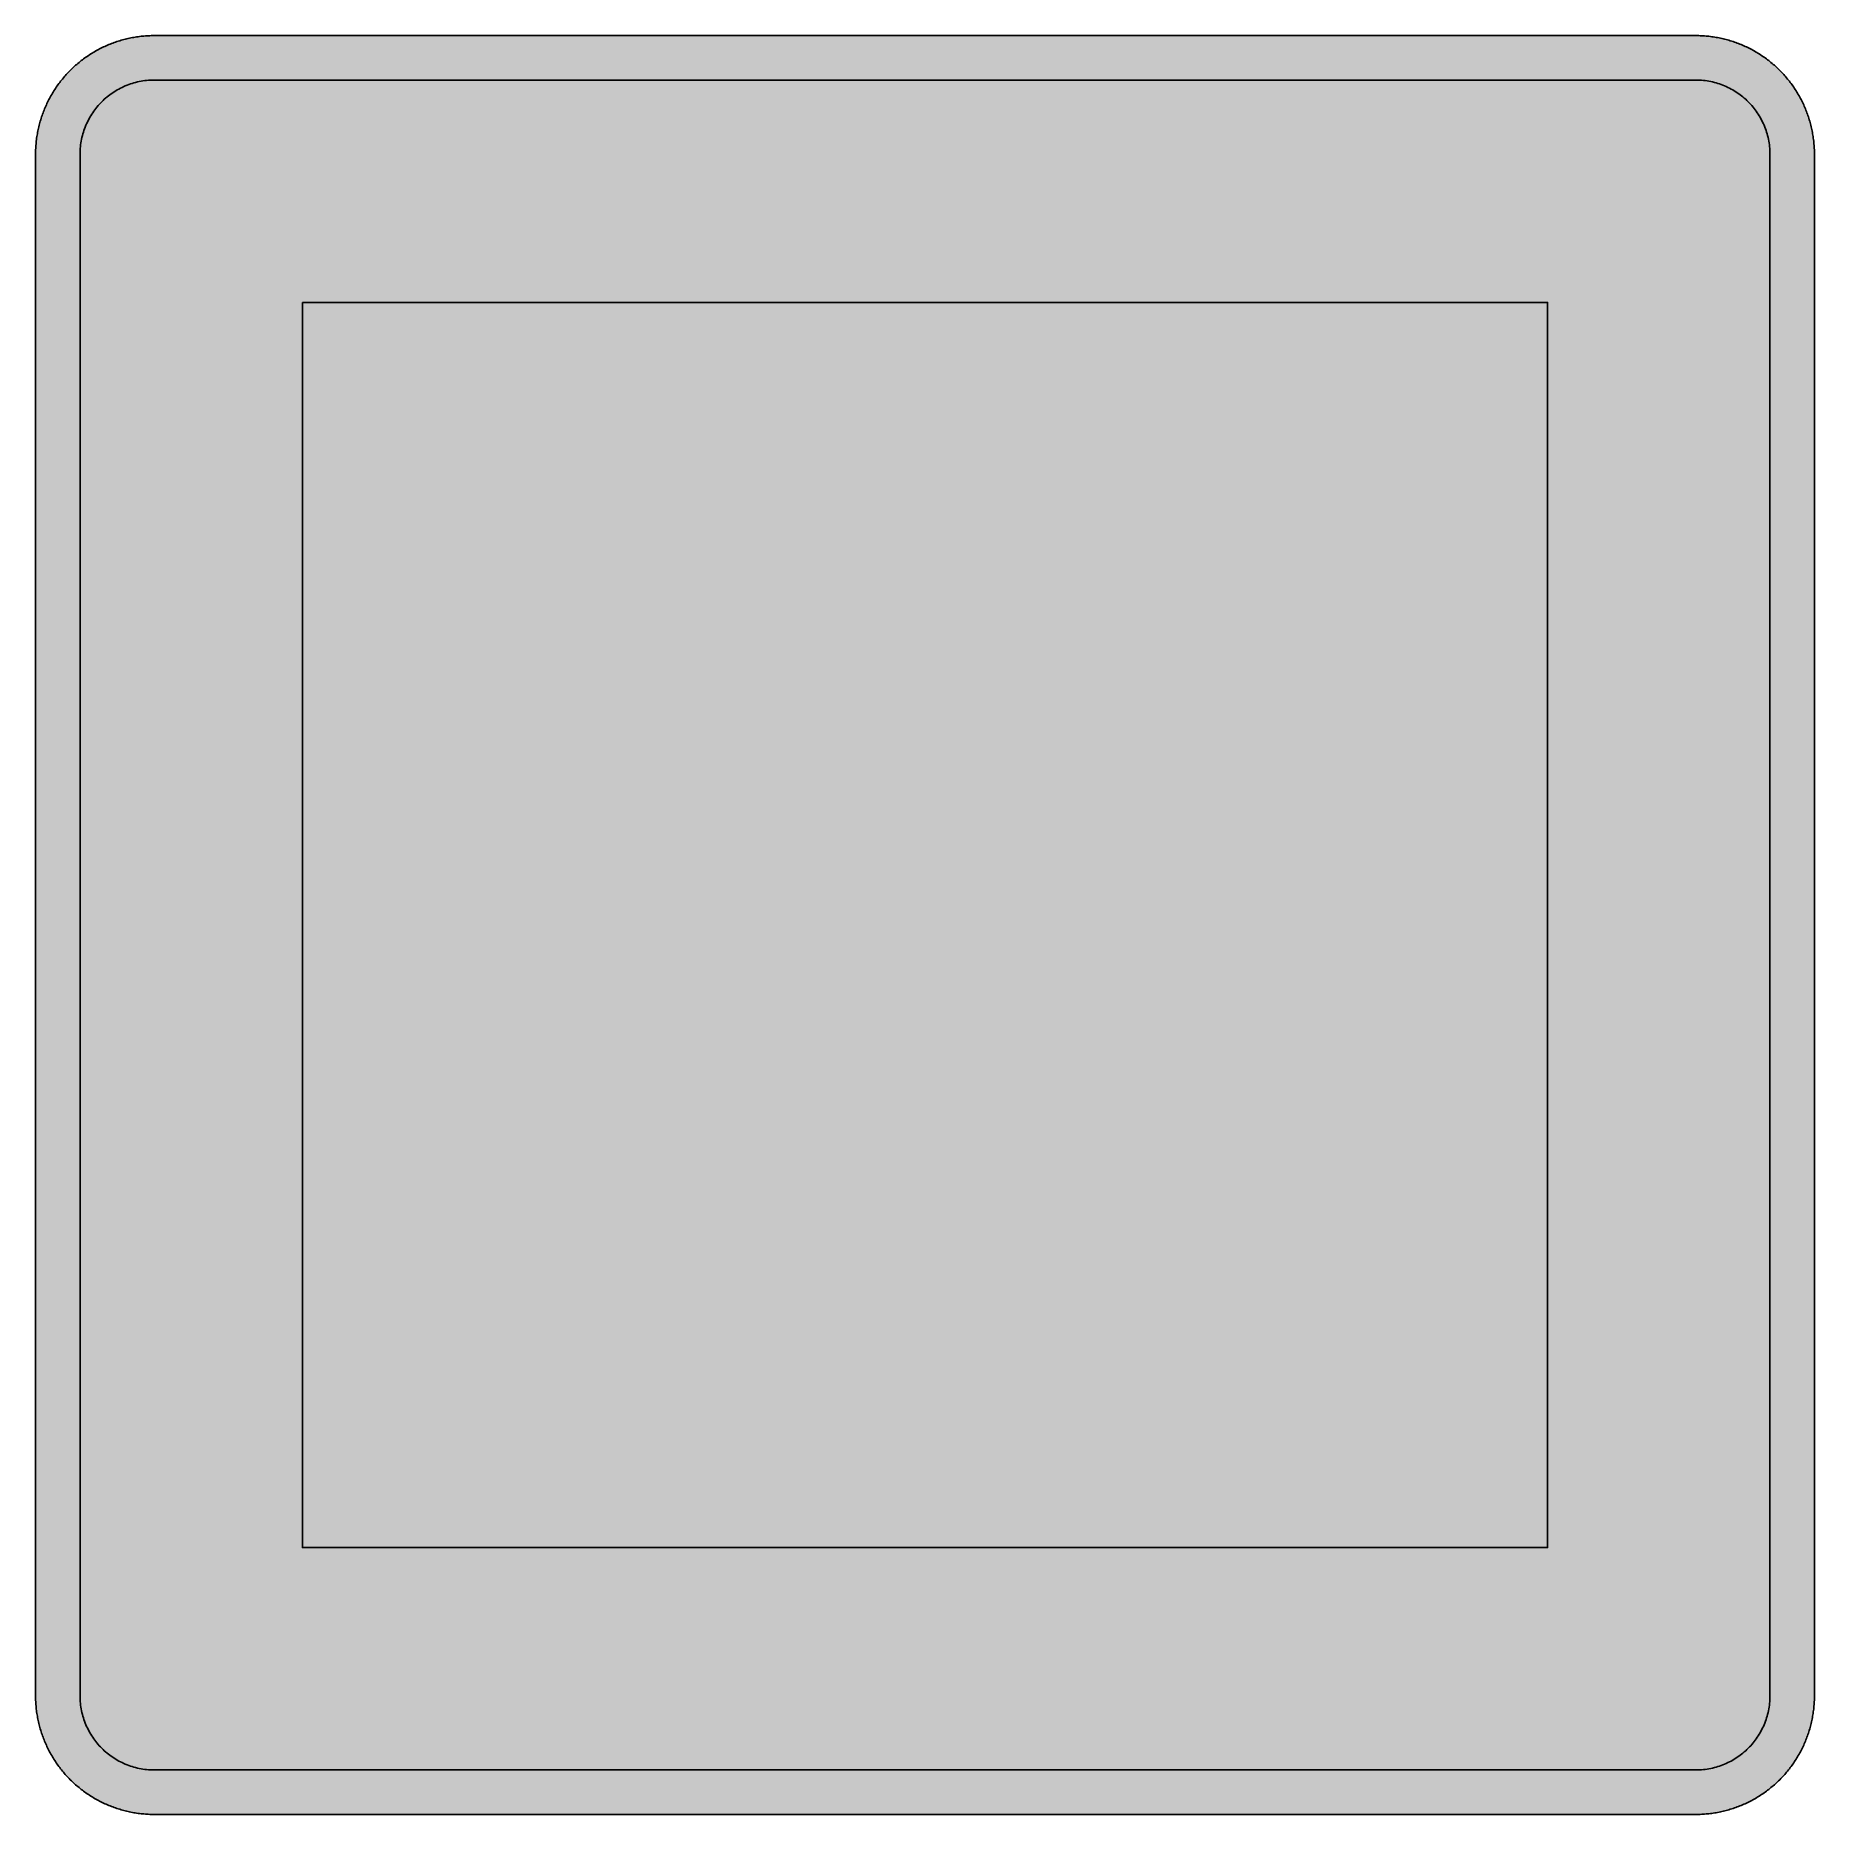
# Model space of a CAD drawing. Header units: millimetres. Extents: x 0 to 212, y 0 to 212.
import ezdxf

# ---------------------------------------------------------------- set-up
doc = ezdxf.new("R2010")
doc.units = ezdxf.units.MM

msp = doc.modelspace()

# ---------------------------------------------------------------- hatches: boundary and pattern name
for color, points in [(254, [(14.1633, 0.0536), (13.9878, 0.0533), (13.8125, 0.0559), (13.6373, 0.061), (13.462, 0.0686), (13.2893, 0.0787), (13.114, 0.0914), (12.9413, 0.1041), (12.7686, 0.1219), (12.5959, 0.1397), (12.4231, 0.16), (12.2504, 0.1829), (12.0777, 0.2057), (11.9075, 0.2337), (11.7373, 0.2616), (11.5672, 0.2921), (11.397, 0.3251), (11.2268, 0.3607), (11.0592, 0.3988), (10.8915, 0.4369), (10.7239, 0.4775), (10.5562, 0.5207), (10.3886, 0.5664), (10.2235, 0.6121), (10.0584, 0.6629), (9.8933, 0.7137), (9.7307, 0.7671), (9.5682, 0.8204), (9.4056, 0.8788), (9.2431, 0.9373), (9.083, 0.9982), (8.923, 1.0617), (8.763, 1.1252), (8.6055, 1.1938), (8.4455, 1.2624), (8.2906, 1.331), (8.1331, 1.4046), (7.9781, 1.4783), (7.8232, 1.5545), (7.6708, 1.6332), (7.5184, 1.7145), (7.366, 1.7958), (7.2161, 1.8796), (7.0663, 1.966), (6.919, 2.0523), (6.7716, 2.1438), (6.6243, 2.2352), (6.4795, 2.3266), (6.3348, 2.4232), (6.19, 2.5197), (6.0477, 2.6187), (5.908, 2.7178), (5.7683, 2.8194), (5.6286, 2.9235), (5.4915, 3.0302), (5.3543, 3.1369), (5.2197, 3.2461), (5.0851, 3.3579), (4.953, 3.4722), (4.8209, 3.5865), (4.6914, 3.7033), (4.5644, 3.8202), (4.4348, 3.9395), (4.3104, 4.0615), (4.1859, 4.1859), (4.0615, 4.3104), (3.9395, 4.4348), (3.8202, 4.5618), (3.7033, 4.6914), (3.5865, 4.8209), (3.4722, 4.953), (3.3579, 5.0851), (3.2487, 5.2197), (3.1369, 5.3543), (3.0302, 5.4915), (2.9235, 5.6286), (2.8194, 5.7683), (2.7178, 5.908), (2.6187, 6.0477), (2.5197, 6.19), (2.4232, 6.3348), (2.3266, 6.477), (2.2352, 6.6243), (2.1438, 6.7691), (2.0523, 6.9164), (1.966, 7.0663), (1.8796, 7.2161), (1.7958, 7.366), (1.7145, 7.5184), (1.6332, 7.6708), (1.5545, 7.8232), (1.4783, 7.9781), (1.4046, 8.1331), (1.331, 8.2906), (1.2598, 8.4455), (1.1913, 8.603), (1.1252, 8.763), (1.0592, 8.923), (0.9982, 9.083), (0.9373, 9.2431), (0.8763, 9.4056), (0.8204, 9.5682), (0.7645, 9.7307), (0.7112, 9.8933), (0.6604, 10.0584), (0.6121, 10.2235), (0.5639, 10.3911), (0.5207, 10.5562), (0.4775, 10.7239), (0.4343, 10.8915), (0.3962, 11.0592), (0.3607, 11.2268), (0.3251, 11.397), (0.2921, 11.5672), (0.2616, 11.7373), (0.2311, 11.9075), (0.2057, 12.0802), (0.1803, 12.2504), (0.1575, 12.4231), (0.1372, 12.5959), (0.1194, 12.7686), (0.1041, 12.9413), (0.0889, 13.1166), (0.0787, 13.2893), (0.0686, 13.4645), (0.061, 13.6373), (0.0559, 13.8125), (0.0508, 13.9878), (0.0508, 14.163), (0.0522, 197.6092), (0.0508, 197.7822), (0.0559, 197.9574), (0.061, 198.1327), (0.0686, 198.308), (0.0787, 198.4807), (0.0889, 198.6559), (0.1041, 198.8287), (0.1194, 199.0014), (0.1372, 199.1741), (0.1575, 199.3468), (0.1803, 199.5195), (0.2057, 199.6923), (0.2311, 199.8624), (0.2616, 200.0326), (0.2921, 200.2028), (0.3251, 200.373), (0.3607, 200.5432), (0.3962, 200.7108), (0.4343, 200.8784), (0.4775, 201.0461), (0.5207, 201.2137), (0.5639, 201.3814), (0.6121, 201.5465), (0.6604, 201.7116), (0.7112, 201.8767), (0.7645, 202.0392), (0.8204, 202.2018), (0.8763, 202.3643), (0.9373, 202.5269), (0.9982, 202.6869), (1.0592, 202.8469), (1.1252, 203.007), (1.1913, 203.1644), (1.2598, 203.3245), (1.331, 203.4794), (1.4046, 203.6369), (1.4783, 203.7918), (1.5545, 203.9468), (1.6332, 204.0992), (1.7145, 204.2516), (1.7958, 204.404), (1.8796, 204.5538), (1.966, 204.7037), (2.0523, 204.851), (2.1438, 204.9983), (2.2352, 205.1456), (2.3266, 205.2904), (2.4232, 205.4352), (2.5197, 205.58), (2.6187, 205.7222), (2.7178, 205.8619), (2.8194, 206.0016), (2.9235, 206.1413), (3.0302, 206.2785), (3.1369, 206.4156), (3.2487, 206.5503), (3.3579, 206.6849), (3.4722, 206.817), (3.5865, 206.949), (3.7033, 207.0786), (3.8202, 207.2056), (3.9395, 207.3351), (4.0615, 207.4596), (4.1859, 207.584), (4.3104, 207.7085), (4.4348, 207.8304), (4.5644, 207.9498), (4.6914, 208.0666), (4.8209, 208.1835), (4.953, 208.2978), (5.0851, 208.4121), (5.2197, 208.5213), (5.3543, 208.6331), (5.4915, 208.7397), (5.6286, 208.8464), (5.7683, 208.9506), (5.908, 209.0522), (6.0477, 209.1512), (6.19, 209.2503), (6.3348, 209.3468), (6.4795, 209.4433), (6.6243, 209.5348), (6.7716, 209.6262), (6.919, 209.7176), (7.0663, 209.804), (7.2161, 209.8904), (7.366, 209.9742), (7.5184, 210.0555), (7.6708, 210.1367), (7.8232, 210.2155), (7.9781, 210.2917), (8.1331, 210.3653), (8.2906, 210.439), (8.4455, 210.5101), (8.6055, 210.5787), (8.763, 210.6447), (8.923, 210.7108), (9.083, 210.7717), (9.2431, 210.8327), (9.4056, 210.8937), (9.5682, 210.9495), (9.7307, 211.0054), (9.8933, 211.0588), (10.0584, 211.1096), (10.2235, 211.1578), (10.3886, 211.2061), (10.5562, 211.2493), (10.7239, 211.2924), (10.8915, 211.3356), (11.0592, 211.3737), (11.2268, 211.4093), (11.397, 211.4448), (11.5672, 211.4779), (11.7373, 211.5083), (11.9075, 211.5388), (12.0777, 211.5642), (12.2504, 211.5896), (12.4231, 211.6125), (12.5959, 211.6328), (12.7686, 211.6506), (12.9413, 211.6658), (13.114, 211.6811), (13.2893, 211.6912), (13.462, 211.7014), (13.6373, 211.709), (13.8125, 211.7141), (13.9878, 211.7192), (14.163, 211.7192), (197.6078, 211.7203), (197.7822, 211.7192), (197.9574, 211.7141), (198.1327, 211.709), (198.3054, 211.7014), (198.4807, 211.6912), (198.6534, 211.6811), (198.8287, 211.6658), (199.0014, 211.6506), (199.1741, 211.6328), (199.3468, 211.6125), (199.5195, 211.5896), (199.6897, 211.5642), (199.8624, 211.5388), (200.0326, 211.5083), (200.2028, 211.4779), (200.373, 211.4448), (200.5432, 211.4093), (200.7108, 211.3737), (200.8784, 211.3356), (201.0461, 211.2924), (201.2137, 211.2493), (201.3788, 211.2061), (201.5465, 211.1578), (201.7116, 211.1096), (201.8767, 211.0588), (202.0392, 211.0054), (202.2018, 210.9495), (202.3643, 210.8937), (202.5269, 210.8327), (202.6869, 210.7717), (202.8469, 210.7108), (203.007, 210.6447), (203.167, 210.5787), (203.3245, 210.5101), (203.4794, 210.439), (203.6369, 210.3653), (203.7918, 210.2917), (203.9468, 210.2155), (204.0992, 210.1367), (204.2516, 210.0555), (204.404, 209.9742), (204.5538, 209.8904), (204.7037, 209.804), (204.8535, 209.7176), (205.0009, 209.6262), (205.1456, 209.5348), (205.293, 209.4433), (205.4352, 209.3468), (205.58, 209.2503), (205.7222, 209.1512), (205.8619, 209.0522), (206.0016, 208.9506), (206.1413, 208.8464), (206.2785, 208.7397), (206.4156, 208.6331), (206.5503, 208.5213), (206.6849, 208.4121), (206.817, 208.2978), (206.949, 208.1835), (207.0786, 208.0666), (207.2081, 207.9498), (207.3351, 207.8304), (207.4596, 207.7085), (207.584, 207.584), (207.7085, 207.4596), (207.8304, 207.3351), (207.9498, 207.2056), (208.0666, 207.0786), (208.1835, 206.949), (208.2978, 206.817), (208.4121, 206.6849), (208.5238, 206.5503), (208.6331, 206.4156), (208.7397, 206.2785), (208.8464, 206.1413), (208.9506, 206.0016), (209.0522, 205.8619), (209.1512, 205.7222), (209.2503, 205.58), (209.3468, 205.4352), (209.4433, 205.2904), (209.5348, 205.1456), (209.6262, 204.9983), (209.7176, 204.851), (209.804, 204.7037), (209.8904, 204.5538), (209.9742, 204.404), (210.0555, 204.2516), (210.1367, 204.0992), (210.2155, 203.9468), (210.2917, 203.7918), (210.3653, 203.6369), (210.439, 203.4794), (210.5076, 203.3245), (210.5762, 203.1644), (210.6447, 203.007), (210.7082, 202.8469), (210.7717, 202.6869), (210.8327, 202.5269), (210.8911, 202.3643), (210.9495, 202.2018), (211.0029, 202.0392), (211.0562, 201.8767), (211.107, 201.7116), (211.1578, 201.5465), (211.2035, 201.3814), (211.2493, 201.2137), (211.2924, 201.0461), (211.3331, 200.8784), (211.3712, 200.7108), (211.4093, 200.5432), (211.4448, 200.373), (211.4779, 200.2028), (211.5083, 200.0326), (211.5363, 199.8624), (211.5642, 199.6923), (211.5871, 199.5195), (211.6099, 199.3468), (211.6303, 199.1741), (211.648, 199.0014), (211.6658, 198.8287), (211.6785, 198.6559), (211.6912, 198.4807), (211.7014, 198.308), (211.709, 198.1327), (211.7141, 197.9574), (211.7166, 197.7822), (211.7166, 197.6069), (211.7189, 14.1647), (211.7166, 13.9878), (211.7141, 13.8125), (211.709, 13.6373), (211.7014, 13.4645), (211.6912, 13.2893), (211.6785, 13.1166), (211.6658, 12.9413), (211.648, 12.7686), (211.6303, 12.5959), (211.6099, 12.4231), (211.5871, 12.2504), (211.5642, 12.0802), (211.5363, 11.9075), (211.5083, 11.7373), (211.4779, 11.5672), (211.4448, 11.397), (211.4093, 11.2268), (211.3712, 11.0592), (211.3331, 10.8915), (211.2924, 10.7239), (211.2493, 10.5562), (211.2035, 10.3911), (211.1578, 10.2235), (211.107, 10.0584), (211.0562, 9.8933), (211.0029, 9.7307), (210.9495, 9.5682), (210.8911, 9.4056), (210.8327, 9.2431), (210.7717, 9.083), (210.7082, 8.923), (210.6447, 8.763), (210.5762, 8.603), (210.5076, 8.4455), (210.439, 8.2906), (210.3653, 8.1331), (210.2917, 7.9781), (210.2155, 7.8232), (210.1367, 7.6708), (210.0555, 7.5184), (209.9742, 7.366), (209.8904, 7.2161), (209.804, 7.0663), (209.7176, 6.9164), (209.6262, 6.7691), (209.5348, 6.6243), (209.4433, 6.477), (209.3468, 6.3348), (209.2503, 6.19), (209.1512, 6.0477), (209.0522, 5.908), (208.9506, 5.7683), (208.8464, 5.6286), (208.7397, 5.4915), (208.6331, 5.3543), (208.5238, 5.2197), (208.4121, 5.0851), (208.2978, 4.953), (208.1835, 4.8209), (208.0666, 4.6914), (207.9498, 4.5618), (207.8304, 4.4348), (207.7085, 4.3104), (207.584, 4.1859), (207.4596, 4.0615), (207.3351, 3.9395), (207.2081, 3.8202), (207.0786, 3.7033), (206.949, 3.5865), (206.817, 3.4722), (206.6849, 3.3579), (206.5503, 3.2461), (206.4156, 3.1369), (206.2785, 3.0302), (206.1413, 2.9235), (206.0016, 2.8194), (205.8619, 2.7178), (205.7222, 2.6187), (205.58, 2.5197), (205.4352, 2.4232), (205.293, 2.3266), (205.1456, 2.2352), (205.0009, 2.1438), (204.8535, 2.0523), (204.7037, 1.966), (204.5538, 1.8796), (204.404, 1.7958), (204.2516, 1.7145), (204.0992, 1.6332), (203.9468, 1.5545), (203.7918, 1.4783), (203.6369, 1.4046), (203.4794, 1.331), (203.3245, 1.2624), (203.167, 1.1938), (203.007, 1.1252), (202.8469, 1.0617), (202.6869, 0.9982), (202.5269, 0.9373), (202.3643, 0.8788), (202.2018, 0.8204), (202.0392, 0.7671), (201.8767, 0.7137), (201.7116, 0.6629), (201.5465, 0.6121), (201.3788, 0.5664), (201.2137, 0.5207), (201.0461, 0.4775), (200.8784, 0.4369), (200.7108, 0.3988), (200.5432, 0.3607), (200.373, 0.3251), (200.2028, 0.2921), (200.0326, 0.2616), (199.8624, 0.2337), (199.6897, 0.2057), (199.5195, 0.1829), (199.3468, 0.16), (199.1741, 0.1397), (199.0014, 0.1219), (198.8287, 0.1041), (198.6534, 0.0914), (198.4807, 0.0787), (198.3054, 0.0686), (198.1327, 0.061), (197.9574, 0.0559), (197.7822, 0.0533), (197.6069, 0.0533)]), (144, [(14.1633, 5.3453), (13.9344, 5.3467), (13.7084, 5.3543), (13.4849, 5.3696), (13.2613, 5.3899), (13.0378, 5.4153), (12.8194, 5.4458), (12.6009, 5.4813), (12.385, 5.522), (12.1717, 5.5702), (11.9583, 5.621), (11.7475, 5.6794), (11.5392, 5.7404), (11.3335, 5.8064), (11.1303, 5.8801), (10.9296, 5.9563), (10.729, 6.0376), (10.5334, 6.1239), (10.3378, 6.2128), (10.1473, 6.3094), (9.9593, 6.4084), (9.7714, 6.5126), (9.5885, 6.6218), (9.4082, 6.7335), (9.2304, 6.8504), (9.0576, 6.9698), (8.8849, 7.0968), (8.7173, 7.2238), (8.5522, 7.3584), (8.3896, 7.4955), (8.2321, 7.6352), (8.0772, 7.78), (7.9273, 7.9273), (7.7775, 8.0772), (7.6352, 8.2321), (7.493, 8.3922), (7.3558, 8.5522), (7.2238, 8.7173), (7.0942, 8.8875), (6.9698, 9.0576), (6.8504, 9.2329), (6.7335, 9.4107), (6.6192, 9.591), (6.5126, 9.7739), (6.4084, 9.9593), (6.3068, 10.1473), (6.2128, 10.3403), (6.1214, 10.5334), (6.035, 10.7315), (5.9538, 10.9296), (5.8776, 11.1303), (5.8064, 11.3335), (5.7404, 11.5418), (5.6769, 11.75), (5.621, 11.9583), (5.5677, 12.1717), (5.522, 12.385), (5.4813, 12.6009), (5.4432, 12.8194), (5.4127, 13.0404), (5.3873, 13.2613), (5.3696, 13.4849), (5.3543, 13.7084), (5.3467, 13.937), (5.3416, 14.163), (5.3439, 197.6092), (5.3467, 197.8355), (5.3543, 198.0616), (5.3696, 198.2851), (5.3873, 198.5086), (5.4127, 198.7321), (5.4432, 198.9506), (5.4813, 199.169), (5.522, 199.3849), (5.5677, 199.5983), (5.621, 199.8116), (5.6769, 200.0225), (5.7404, 200.2307), (5.8064, 200.4365), (5.8776, 200.6397), (5.9538, 200.8403), (6.035, 201.041), (6.1214, 201.2366), (6.2128, 201.4322), (6.3068, 201.6227), (6.4084, 201.8106), (6.5126, 201.9986), (6.6192, 202.1815), (6.7335, 202.3618), (6.8504, 202.5396), (6.9698, 202.7123), (7.0942, 202.885), (7.2238, 203.0527), (7.3558, 203.2178), (7.493, 203.3803), (7.6352, 203.5378), (7.7775, 203.6928), (7.9273, 203.8426), (8.0772, 203.9925), (8.2321, 204.1347), (8.3896, 204.277), (8.5522, 204.4141), (8.7173, 204.5462), (8.8849, 204.6757), (9.0576, 204.8002), (9.2304, 204.9196), (9.4082, 205.0364), (9.5885, 205.1507), (9.7714, 205.2574), (9.9593, 205.3615), (10.1473, 205.4631), (10.3378, 205.5571), (10.5334, 205.6486), (10.729, 205.7349), (10.9296, 205.8162), (11.1303, 205.8924), (11.3335, 205.9635), (11.5392, 206.0296), (11.7475, 206.0931), (11.9583, 206.1489), (12.1717, 206.2023), (12.385, 206.248), (12.6009, 206.2886), (12.8194, 206.3267), (13.0378, 206.3572), (13.2613, 206.3826), (13.4849, 206.4004), (13.7084, 206.4156), (13.9344, 206.4233), (14.163, 206.4283), (197.6078, 206.4286), (197.833, 206.4233), (198.0616, 206.4156), (198.2851, 206.4004), (198.5086, 206.3826), (198.7296, 206.3572), (198.9506, 206.3267), (199.169, 206.2886), (199.3849, 206.248), (199.5983, 206.2023), (199.8116, 206.1489), (200.0199, 206.0931), (200.2282, 206.0296), (200.4365, 205.9635), (200.6397, 205.8924), (200.8403, 205.8162), (201.0385, 205.7349), (201.2366, 205.6486), (201.4296, 205.5571), (201.6227, 205.4631), (201.8106, 205.3615), (201.996, 205.2574), (202.1789, 205.1507), (202.3593, 205.0364), (202.5371, 204.9196), (202.7123, 204.8002), (202.8825, 204.6757), (203.0527, 204.5462), (203.2178, 204.4141), (203.3778, 204.277), (203.5378, 204.1347), (203.6928, 203.9925), (203.8426, 203.8426), (203.9899, 203.6928), (204.1347, 203.5378), (204.2744, 203.3803), (204.4116, 203.2178), (204.5462, 203.0527), (204.6732, 202.885), (204.8002, 202.7123), (204.9196, 202.5396), (205.0364, 202.3618), (205.1482, 202.1815), (205.2574, 201.9986), (205.3615, 201.8106), (205.4606, 201.6227), (205.5571, 201.4322), (205.646, 201.2366), (205.7324, 201.041), (205.8137, 200.8403), (205.8899, 200.6397), (205.9635, 200.4365), (206.0296, 200.2307), (206.0905, 200.0225), (206.1489, 199.8116), (206.1997, 199.5983), (206.248, 199.3849), (206.2886, 199.169), (206.3242, 198.9506), (206.3547, 198.7321), (206.3801, 198.5086), (206.4004, 198.2851), (206.4156, 198.0616), (206.4233, 197.8355), (206.4258, 197.6069), (206.4272, 14.1647), (206.4233, 13.937), (206.4156, 13.7084), (206.4004, 13.4849), (206.3801, 13.2613), (206.3547, 13.0404), (206.3242, 12.8194), (206.2886, 12.6009), (206.248, 12.385), (206.1997, 12.1717), (206.1489, 11.9583), (206.0905, 11.75), (206.0296, 11.5418), (205.9635, 11.3335), (205.8899, 11.1303), (205.8137, 10.9296), (205.7324, 10.7315), (205.646, 10.5334), (205.5571, 10.3403), (205.4606, 10.1473), (205.3615, 9.9593), (205.2574, 9.7739), (205.1482, 9.591), (205.0364, 9.4107), (204.9196, 9.2329), (204.8002, 9.0576), (204.6732, 8.8875), (204.5462, 8.7173), (204.4116, 8.5522), (204.2744, 8.3922), (204.1347, 8.2321), (203.9899, 8.0772), (203.8426, 7.9273), (203.6928, 7.78), (203.5378, 7.6352), (203.3778, 7.4955), (203.2178, 7.3584), (203.0527, 7.2238), (202.8825, 7.0968), (202.7123, 6.9698), (202.5371, 6.8504), (202.3593, 6.7335), (202.1789, 6.6218), (201.996, 6.5126), (201.8106, 6.4084), (201.6227, 6.3094), (201.4296, 6.2128), (201.2366, 6.1239), (201.0385, 6.0376), (200.8403, 5.9563), (200.6397, 5.8801), (200.4365, 5.8064), (200.2282, 5.7404), (200.0199, 5.6794), (199.8116, 5.621), (199.5983, 5.5702), (199.3849, 5.522), (199.169, 5.4813), (198.9506, 5.4458), (198.7296, 5.4153), (198.5086, 5.3899), (198.2851, 5.3696), (198.0616, 5.3543), (197.833, 5.3467), (197.6069, 5.3442)]), (254, [(31.8022, 179.9703), (179.9689, 179.9703), (179.9689, 31.8036), (31.8022, 31.8036)])]:
    msp.add_hatch(color=color).paths.add_polyline_path(points)
h = msp.add_hatch(color=144)
h.paths.add_polyline_path([(127.5814, 61.4369), (159.3314, 61.4369), (159.3314, 159.0682), (159.3266, 159.2504), (159.3215, 159.4333), (159.3088, 159.6161), (159.2936, 159.7965), (159.2732, 159.9768), (159.2478, 160.1546), (159.2174, 160.3324), (159.1843, 160.5077), (159.1462, 160.6804), (159.1056, 160.8531), (159.0599, 161.0233), (159.0091, 161.1909), (158.9557, 161.3586), (158.8973, 161.5237), (158.8338, 161.6862), (158.7678, 161.8463), (158.6992, 162.0063), (158.6255, 162.1638), (158.5493, 162.3187), (158.4681, 162.4711), (158.3842, 162.6235), (158.2953, 162.7708), (158.2039, 162.9181), (158.1099, 163.0604), (158.0134, 163.2026), (157.9118, 163.3398), (157.8077, 163.4769), (157.6984, 163.6116), (157.5892, 163.7411), (157.4749, 163.8706), (157.3581, 163.9951), (157.2387, 164.117), (157.1142, 164.2389), (156.9898, 164.3558), (156.8602, 164.4675), (156.7307, 164.5793), (156.5961, 164.686), (156.4615, 164.7927), (156.3218, 164.8917), (156.1795, 164.9908), (156.0373, 165.0848), (155.89, 165.1762), (155.7426, 165.2651), (155.5928, 165.3489), (155.4378, 165.4302), (155.2829, 165.5064), (155.1254, 165.5801), (154.9679, 165.6486), (154.8054, 165.7147), (154.6428, 165.7782), (154.4777, 165.8341), (154.3101, 165.8899), (154.1424, 165.9407), (153.9723, 165.9865), (153.7995, 166.0271), (153.6268, 166.0652), (153.4516, 166.0982), (153.2738, 166.1287), (153.096, 166.1541), (152.9156, 166.1744), (152.7353, 166.1897), (152.5549, 166.2024), (152.3695, 166.2074), (152.1866, 166.21), (111.7064, 166.212), (111.5212, 166.2074), (111.3384, 166.2024), (111.1555, 166.1897), (110.9751, 166.1744), (110.7948, 166.1541), (110.617, 166.1287), (110.4417, 166.0982), (110.2665, 166.0652), (110.0912, 166.0271), (109.921, 165.9865), (109.7483, 165.9407), (109.5807, 165.8899), (109.413, 165.8341), (109.2479, 165.7782), (109.0854, 165.7147), (108.9254, 165.6486), (108.7653, 165.5801), (108.6079, 165.5064), (108.4529, 165.4302), (108.3005, 165.3489), (108.1481, 165.2651), (108.0008, 165.1762), (107.856, 165.0848), (107.7112, 164.9908), (107.569, 164.8917), (107.4318, 164.7927), (107.2947, 164.686), (107.1601, 164.5793), (107.0305, 164.4675), (106.901, 164.3558), (106.7765, 164.2389), (106.6546, 164.117), (106.5352, 163.9951), (106.4184, 163.8706), (106.3041, 163.7411), (106.1923, 163.6116), (106.0856, 163.4769), (105.9815, 163.3398), (105.8799, 163.2026), (105.7808, 163.0604), (105.6869, 162.9181), (105.5954, 162.7708), (105.5091, 162.6235), (105.4227, 162.4711), (105.344, 162.3187), (105.2652, 162.1638), (105.1916, 162.0063), (105.123, 161.8463), (105.0569, 161.6862), (104.996, 161.5237), (104.9376, 161.3586), (104.8817, 161.1909), (104.8334, 161.0233), (104.7852, 160.8531), (104.7445, 160.6804), (104.7064, 160.5077), (104.6734, 160.3324), (104.6429, 160.1546), (104.6175, 159.9768), (104.5972, 159.7965), (104.582, 159.6161), (104.5718, 159.4333), (104.5642, 159.2504), (104.5616, 159.0675), (104.5626, 154.3057), (97.2866, 150.337), (120.4376, 150.337), (120.6195, 150.3324), (120.8049, 150.3274), (120.9853, 150.3147), (121.1656, 150.2994), (121.346, 150.2791), (121.5238, 150.2537), (121.7016, 150.2232), (121.8768, 150.1902), (122.0495, 150.1521), (122.2223, 150.1115), (122.3924, 150.0657), (122.5601, 150.0149), (122.7277, 149.9591), (122.8928, 149.9032), (123.0554, 149.8397), (123.2179, 149.7736), (123.3754, 149.7051), (123.5329, 149.6314), (123.6878, 149.5552), (123.8428, 149.4739), (123.9926, 149.3901), (124.14, 149.3012), (124.2873, 149.2098), (124.4295, 149.1158), (124.5718, 149.0167), (124.7115, 148.9177), (124.8461, 148.811), (124.9807, 148.7043), (125.1102, 148.5925), (125.2398, 148.4808), (125.3642, 148.3639), (125.4887, 148.242), (125.6081, 148.1201), (125.7249, 147.9956), (125.8392, 147.8661), (125.9484, 147.7366), (126.0577, 147.6019), (126.1618, 147.4648), (126.2634, 147.3276), (126.3599, 147.1854), (126.4539, 147.0431), (126.5453, 146.8958), (126.6342, 146.7485), (126.7181, 146.5961), (126.7993, 146.4437), (126.8755, 146.2888), (126.9492, 146.1313), (127.0178, 145.9713), (127.0838, 145.8112), (127.1473, 145.6487), (127.2057, 145.4836), (127.2591, 145.3159), (127.3099, 145.1483), (127.3556, 144.9781), (127.3962, 144.8054), (127.4343, 144.6327), (127.4674, 144.4574), (127.4978, 144.2796), (127.5232, 144.1018), (127.5436, 143.9215), (127.5588, 143.7411), (127.5715, 143.5583), (127.5766, 143.3754), (127.5791, 143.1925)])
h.paths.add_polyline_path([(127.5814, 125.7307), (147.4251, 125.7307), (147.4851, 125.73), (147.5461, 125.7325), (147.607, 125.7376), (147.668, 125.7427), (147.7264, 125.7478), (147.7874, 125.7579), (147.8458, 125.7656), (147.9042, 125.7783), (147.9626, 125.791), (148.0185, 125.8037), (148.0769, 125.8189), (148.1328, 125.8367), (148.1887, 125.8545), (148.242, 125.8748), (148.2979, 125.8951), (148.3512, 125.9154), (148.4046, 125.9408), (148.4579, 125.9637), (148.5087, 125.9891), (148.5595, 126.017), (148.6103, 126.045), (148.6586, 126.0729), (148.7068, 126.1034), (148.7551, 126.1364), (148.8034, 126.1694), (148.8491, 126.2024), (148.8948, 126.238), (148.938, 126.2736), (148.9837, 126.3091), (149.0243, 126.3472), (149.0675, 126.3853), (149.1082, 126.426), (149.1488, 126.4666), (149.1869, 126.5098), (149.225, 126.553), (149.2606, 126.5961), (149.2987, 126.6393), (149.3317, 126.685), (149.3672, 126.7308), (149.3977, 126.779), (149.4307, 126.8273), (149.4612, 126.8755), (149.4892, 126.9238), (149.5171, 126.9746), (149.545, 127.0254), (149.5704, 127.0787), (149.5958, 127.1295), (149.6187, 127.1829), (149.639, 127.2362), (149.6619, 127.2921), (149.6797, 127.3454), (149.6974, 127.4013), (149.7152, 127.4572), (149.7305, 127.5156), (149.7432, 127.5715), (149.7559, 127.6299), (149.7686, 127.6883), (149.7787, 127.7468), (149.7863, 127.8077), (149.794, 127.8661), (149.799, 127.9271), (149.8016, 127.9881), (149.8041, 128.049), (149.8041, 128.11), (149.8064, 154.3057), (149.8041, 154.366), (149.8016, 154.4269), (149.799, 154.4879), (149.794, 154.5488), (149.7863, 154.6073), (149.7787, 154.6657), (149.7686, 154.7266), (149.7559, 154.7851), (149.7432, 154.8409), (149.7305, 154.8994), (149.7152, 154.9552), (149.6974, 155.0111), (149.6797, 155.067), (149.6619, 155.1229), (149.639, 155.1762), (149.6187, 155.2321), (149.5958, 155.2829), (149.5704, 155.3362), (149.545, 155.387), (149.5171, 155.4404), (149.4892, 155.4886), (149.4612, 155.5394), (149.4307, 155.5877), (149.3977, 155.636), (149.3672, 155.6817), (149.3317, 155.7299), (149.2987, 155.7731), (149.2606, 155.8188), (149.225, 155.862), (149.1869, 155.9052), (149.1488, 155.9458), (149.1082, 155.989), (149.0675, 156.0271), (149.0243, 156.0678), (148.9837, 156.1059), (148.938, 156.1414), (148.8948, 156.177), (148.8491, 156.2125), (148.8034, 156.2456), (148.7551, 156.2786), (148.7068, 156.3116), (148.6586, 156.3395), (148.6103, 156.37), (148.5595, 156.398), (148.5087, 156.4259), (148.4579, 156.4513), (148.4046, 156.4742), (148.3512, 156.4996), (148.2979, 156.5199), (148.242, 156.5402), (148.1887, 156.5605), (148.1328, 156.5783), (148.0769, 156.5961), (148.0185, 156.6113), (147.9626, 156.624), (147.9042, 156.6367), (147.8458, 156.6494), (147.7874, 156.657), (147.7264, 156.6672), (147.668, 156.6723), (147.607, 156.6799), (147.5461, 156.6824), (147.4851, 156.685), (147.4241, 156.685), (116.4689, 156.687), (116.4057, 156.685), (116.3447, 156.6824), (116.2837, 156.6799), (116.2253, 156.6723), (116.1644, 156.6672), (116.1059, 156.657), (116.0475, 156.6494), (115.9891, 156.6367), (115.9307, 156.624), (115.8723, 156.6113), (115.8164, 156.5961), (115.7605, 156.5783), (115.7046, 156.5605), (115.6487, 156.5402), (115.5954, 156.5199), (115.5421, 156.4996), (115.4887, 156.4742), (115.4354, 156.4513), (115.3846, 156.4259), (115.3338, 156.398), (115.283, 156.37), (115.2322, 156.3395), (115.1839, 156.3116), (115.1357, 156.2786), (115.0899, 156.2456), (115.0442, 156.2125), (114.9985, 156.177), (114.9528, 156.1414), (114.9096, 156.1059), (114.8664, 156.0678), (114.8258, 156.0271), (114.7851, 155.989), (114.7445, 155.9458), (114.7064, 155.9052), (114.6683, 155.862), (114.6302, 155.8188), (114.5946, 155.7731), (114.5591, 155.7299), (114.5261, 155.6817), (114.493, 155.636), (114.4626, 155.5877), (114.4321, 155.5394), (114.4016, 155.4886), (114.3737, 155.4404), (114.3483, 155.387), (114.3203, 155.3362), (114.2975, 155.2829), (114.2746, 155.2321), (114.2517, 155.1762), (114.2314, 155.1229), (114.2111, 155.067), (114.1933, 155.0111), (114.1755, 154.9552), (114.1603, 154.8994), (114.1476, 154.8409), (114.1349, 154.7851), (114.1247, 154.7266), (114.1146, 154.6657), (114.1044, 154.6073), (114.0993, 154.5488), (114.0943, 154.4879), (114.0892, 154.4269), (114.0866, 154.366), (114.0866, 154.305), (114.0876, 150.337), (120.4376, 150.337), (120.6195, 150.3324), (120.8049, 150.3274), (120.9853, 150.3147), (121.1656, 150.2994), (121.346, 150.2791), (121.5238, 150.2537), (121.7016, 150.2232), (121.8768, 150.1902), (122.0495, 150.1521), (122.2223, 150.1115), (122.3924, 150.0657), (122.5601, 150.0149), (122.7277, 149.9591), (122.8928, 149.9032), (123.0554, 149.8397), (123.2179, 149.7736), (123.3754, 149.7051), (123.5329, 149.6314), (123.6878, 149.5552), (123.8428, 149.4739), (123.9926, 149.3901), (124.14, 149.3012), (124.2873, 149.2098), (124.4295, 149.1158), (124.5718, 149.0167), (124.7115, 148.9177), (124.8461, 148.811), (124.9807, 148.7043), (125.1102, 148.5925), (125.2398, 148.4808), (125.3642, 148.3639), (125.4887, 148.242), (125.6081, 148.1201), (125.7249, 147.9956), (125.8392, 147.8661), (125.9484, 147.7366), (126.0577, 147.6019), (126.1618, 147.4648), (126.2634, 147.3276), (126.3599, 147.1854), (126.4539, 147.0431), (126.5453, 146.8958), (126.6342, 146.7485), (126.7181, 146.5961), (126.7993, 146.4437), (126.8755, 146.2888), (126.9492, 146.1313), (127.0178, 145.9713), (127.0838, 145.8112), (127.1473, 145.6487), (127.2057, 145.4836), (127.2591, 145.3159), (127.3099, 145.1483), (127.3556, 144.9781), (127.3962, 144.8054), (127.4343, 144.6327), (127.4674, 144.4574), (127.4978, 144.2796), (127.5232, 144.1018), (127.5436, 143.9215), (127.5588, 143.7411), (127.5715, 143.5583), (127.5766, 143.3754), (127.5791, 143.1925)], flags=16)
h = msp.add_hatch(color=59)
h.paths.add_polyline_path([(72.8126, 45.5619), (127.5814, 45.5619), (127.5814, 143.1932), (127.5766, 143.3754), (127.5715, 143.5583), (127.5588, 143.7411), (127.5436, 143.9215), (127.5232, 144.1018), (127.4978, 144.2796), (127.4674, 144.4574), (127.4343, 144.6327), (127.3962, 144.8054), (127.3556, 144.9781), (127.3099, 145.1483), (127.2591, 145.3159), (127.2057, 145.4836), (127.1473, 145.6487), (127.0838, 145.8112), (127.0178, 145.9713), (126.9492, 146.1313), (126.8755, 146.2888), (126.7993, 146.4437), (126.7181, 146.5961), (126.6342, 146.7485), (126.5453, 146.8958), (126.4539, 147.0431), (126.3599, 147.1854), (126.2634, 147.3276), (126.1618, 147.4648), (126.0577, 147.6019), (125.9484, 147.7366), (125.8392, 147.8661), (125.7249, 147.9956), (125.6081, 148.1201), (125.4887, 148.242), (125.3642, 148.3639), (125.2398, 148.4808), (125.1102, 148.5925), (124.9807, 148.7043), (124.8461, 148.811), (124.7115, 148.9177), (124.5718, 149.0167), (124.4295, 149.1158), (124.2873, 149.2098), (124.14, 149.3012), (123.9926, 149.3901), (123.8428, 149.4739), (123.6878, 149.5552), (123.5329, 149.6314), (123.3754, 149.7051), (123.2179, 149.7736), (123.0554, 149.8397), (122.8928, 149.9032), (122.7277, 149.9591), (122.5601, 150.0149), (122.3924, 150.0657), (122.2223, 150.1115), (122.0495, 150.1521), (121.8768, 150.1902), (121.7016, 150.2232), (121.5238, 150.2537), (121.346, 150.2791), (121.1656, 150.2994), (120.9853, 150.3147), (120.8049, 150.3274), (120.6195, 150.3324), (120.4366, 150.335), (79.9564, 150.337), (79.7712, 150.3324), (79.5884, 150.3274), (79.4055, 150.3147), (79.2251, 150.2994), (79.0448, 150.2791), (78.867, 150.2537), (78.6917, 150.2232), (78.5165, 150.1902), (78.3412, 150.1521), (78.171, 150.1115), (77.9983, 150.0657), (77.8307, 150.0149), (77.663, 149.9591), (77.4979, 149.9032), (77.3354, 149.8397), (77.1754, 149.7736), (77.0153, 149.7051), (76.8579, 149.6314), (76.7029, 149.5552), (76.5505, 149.4739), (76.3981, 149.3901), (76.2508, 149.3012), (76.106, 149.2098), (75.9612, 149.1158), (75.819, 149.0167), (75.6818, 148.9177), (75.5447, 148.811), (75.4101, 148.7043), (75.2805, 148.5925), (75.151, 148.4808), (75.0265, 148.3639), (74.9046, 148.242), (74.7852, 148.1201), (74.6684, 147.9956), (74.5541, 147.8661), (74.4423, 147.7366), (74.3356, 147.6019), (74.2315, 147.4648), (74.1299, 147.3276), (74.0308, 147.1854), (73.9369, 147.0431), (73.8454, 146.8958), (73.7591, 146.7485), (73.6727, 146.5961), (73.594, 146.4437), (73.5152, 146.2888), (73.4416, 146.1313), (73.373, 145.9713), (73.3069, 145.8112), (73.246, 145.6487), (73.1876, 145.4836), (73.1317, 145.3159), (73.0834, 145.1483), (73.0352, 144.9781), (72.9945, 144.8054), (72.9564, 144.6327), (72.9234, 144.4574), (72.8929, 144.2796), (72.8675, 144.1018), (72.8472, 143.9215), (72.832, 143.7411), (72.8218, 143.5583), (72.8142, 143.3754), (72.8116, 143.1925), (72.8126, 138.4307), (62.1993, 132.6399), (62.1259, 132.5982), (62.0573, 132.5575), (61.9862, 132.5169), (61.9176, 132.4737), (61.849, 132.428), (61.783, 132.3848), (61.7169, 132.3391), (61.6509, 132.2908), (61.5874, 132.2426), (61.5239, 132.1943), (61.4629, 132.1435), (61.3994, 132.0927), (61.341, 132.0394), (61.28, 131.986), (61.2216, 131.9327), (61.1632, 131.8793), (61.1073, 131.8235), (61.0514, 131.765), (60.9981, 131.7092), (60.9448, 131.6507), (60.8914, 131.5898), (60.8406, 131.5314), (60.7898, 131.4704), (60.739, 131.4094), (60.6908, 131.3459), (60.6425, 131.2824), (60.5968, 131.2189), (60.5511, 131.1554), (60.5079, 131.0894), (60.4647, 131.0234), (60.4241, 130.9573), (60.3809, 130.8887), (60.3428, 130.8202), (60.3047, 130.7516), (60.2666, 130.683), (60.231, 130.6119), (60.1955, 130.5408), (60.1599, 130.4696), (60.1294, 130.3985), (60.0964, 130.3274), (60.0659, 130.2537), (60.038, 130.1801), (60.01, 130.1064), (59.9821, 130.0328), (59.9567, 129.9566), (59.9313, 129.8804), (59.9084, 129.8042), (59.8881, 129.728), (59.8678, 129.6518), (59.8475, 129.5756), (59.8297, 129.4968), (59.8119, 129.4206), (59.7967, 129.3419), (59.784, 129.2631), (59.7687, 129.1819), (59.7586, 129.1031), (59.7484, 129.0244), (59.7383, 128.9431), (59.7306, 128.8644), (59.7256, 128.7831), (59.7205, 128.7018), (59.7179, 128.6205), (59.7154, 128.5392), (59.7154, 128.458), (59.7158, 108.6651), (59.4919, 108.6612), (59.2709, 108.6587), (59.0499, 108.651), (58.8289, 108.6409), (58.608, 108.6307), (58.3895, 108.6155), (58.1685, 108.5977), (57.9501, 108.5774), (57.7317, 108.5545), (57.5132, 108.5266), (57.2948, 108.4986), (57.0763, 108.4682), (56.8604, 108.4351), (56.6445, 108.397), (56.4286, 108.3589), (56.2153, 108.3183), (55.9994, 108.2726), (55.786, 108.2269), (55.5727, 108.1761), (55.3618, 108.1253), (55.151, 108.0694), (54.9402, 108.0135), (54.7294, 107.9525), (54.5211, 107.8916), (54.3128, 107.8281), (54.1045, 107.7595), (53.8988, 107.6909), (53.6931, 107.6173), (53.4899, 107.5436), (53.2841, 107.4649), (53.0835, 107.3861), (52.8803, 107.3048), (52.6796, 107.2185), (52.4815, 107.1321), (52.2808, 107.0432), (52.0852, 106.9518), (51.8871, 106.8578), (51.6915, 106.7587), (51.4985, 106.6597), (51.3055, 106.5606), (51.1124, 106.4565), (50.9219, 106.3498), (50.734, 106.2406), (50.546, 106.1288), (50.358, 106.0171), (50.1726, 105.9002), (49.9897, 105.7834), (49.8069, 105.6615), (49.6265, 105.5395), (49.4462, 105.4151), (49.2658, 105.2881), (49.0906, 105.1585), (48.9153, 105.0265), (48.7401, 104.8944), (48.5673, 104.7572), (48.3972, 104.6175), (48.227, 104.4778), (48.0593, 104.3356), (47.8917, 104.1908), (47.7291, 104.0435), (47.564, 103.8936), (47.404, 103.7412), (47.244, 103.5888), (47.0865, 103.4313), (46.9316, 103.2739), (46.7766, 103.1138), (46.6242, 102.9538), (46.4769, 102.7913), (46.3296, 102.6262), (46.1848, 102.4585), (46.04, 102.2909), (45.9003, 102.1232), (45.7606, 101.9505), (45.626, 101.7778), (45.4914, 101.6051), (45.3593, 101.4298), (45.2298, 101.252), (45.1028, 101.0742), (44.9783, 100.8939), (44.8564, 100.711), (44.737, 100.5281), (44.6176, 100.3452), (44.5033, 100.1598), (44.389, 99.9719), (44.2773, 99.7839), (44.1706, 99.5959), (44.0639, 99.4054), (43.9598, 99.2124), (43.8582, 99.0194), (43.7591, 98.8263), (43.6626, 98.6307), (43.5686, 98.4352), (43.4772, 98.237), (43.3857, 98.0389), (43.2994, 97.8383), (43.2156, 97.6376), (43.1317, 97.4369), (43.053, 97.2337), (42.9768, 97.0305), (42.9006, 96.8248), (42.8295, 96.6191), (42.7584, 96.4133), (42.6923, 96.205), (42.6263, 95.9968), (42.5653, 95.7885), (42.5044, 95.5802), (42.4485, 95.3694), (42.3951, 95.156), (42.3418, 94.9452), (42.2935, 94.7318), (42.2453, 94.5185), (42.2021, 94.3051), (42.1589, 94.0892), (42.1208, 93.8733), (42.0853, 93.6574), (42.0497, 93.4415), (42.0192, 93.2231), (41.9913, 93.0072), (41.9659, 92.7887), (41.943, 92.5703), (41.9227, 92.3493), (41.9049, 92.1309), (41.8897, 91.9099), (41.877, 91.6889), (41.8668, 91.4679), (41.8617, 91.247), (41.8567, 91.026), (41.8541, 90.805), (41.8564, 57.4682), (41.8592, 57.1602), (41.8694, 56.8554), (41.8897, 56.5506), (41.9176, 56.2483), (41.9506, 55.9511), (41.9913, 55.6539), (42.0421, 55.3593), (42.098, 55.0672), (42.1589, 54.7776), (42.23, 54.4906), (42.3062, 54.2061), (42.3901, 53.9267), (42.4815, 53.6473), (42.578, 53.373), (42.6822, 53.1012), (42.7914, 52.832), (42.9082, 52.5678), (43.0301, 52.3037), (43.1571, 52.0471), (43.2918, 51.7906), (43.434, 51.5391), (43.5788, 51.2928), (43.7312, 51.0489), (43.8887, 50.8102), (44.0512, 50.5739), (44.2214, 50.3428), (44.3941, 50.1167), (44.5745, 49.8932), (44.7599, 49.6748), (44.9478, 49.4614), (45.1434, 49.2531), (45.3441, 49.0474), (45.5473, 48.8493), (45.7556, 48.6537), (45.9689, 48.4632), (46.1874, 48.2803), (46.4109, 48.1), (46.6369, 47.9247), (46.8706, 47.7571), (47.1043, 47.5945), (47.3456, 47.437), (47.5869, 47.2846), (47.8358, 47.1373), (48.0873, 46.9976), (48.3413, 46.863), (48.6004, 46.7335), (48.862, 46.6115), (49.1287, 46.4972), (49.3954, 46.3855), (49.6672, 46.2839), (49.944, 46.1874), (50.2209, 46.0959), (50.5028, 46.0121), (50.7873, 45.9359), (51.0718, 45.8648), (51.3613, 45.8038), (51.6534, 45.7454), (51.9481, 45.6971), (52.2453, 45.6565), (52.545, 45.6209), (52.8447, 45.5955), (53.1495, 45.5752), (53.4543, 45.5651), (53.7616, 45.56), (54.069, 45.5651), (54.3738, 45.5752), (54.6786, 45.5955), (54.9783, 45.6209), (55.278, 45.6565), (55.5752, 45.6971), (55.8698, 45.7454), (56.1619, 45.8038), (56.4515, 45.8648), (56.736, 45.9359), (57.0205, 46.0121), (57.3024, 46.0959), (57.5793, 46.1874), (57.8561, 46.2839), (58.1279, 46.3855), (58.3971, 46.4972), (58.6613, 46.6115), (58.9229, 46.7335), (59.182, 46.863), (59.436, 46.9976), (59.6875, 47.1373), (59.9364, 47.2846), (60.1777, 47.437), (60.419, 47.5945), (60.6552, 47.7571), (60.8863, 47.9247), (61.1124, 48.1), (61.3359, 48.2803), (61.5544, 48.4632), (61.7677, 48.6537), (61.976, 48.8493), (62.1817, 49.0474), (62.3799, 49.2531), (62.5754, 49.4614), (62.7634, 49.6748), (62.9488, 49.8932), (63.1292, 50.1167), (63.3019, 50.3428), (63.4721, 50.5739), (63.6346, 50.8102), (63.7921, 51.0489), (63.9445, 51.2928), (64.0893, 51.5391), (64.2315, 51.7906), (64.3661, 52.0471), (64.4931, 52.3037), (64.6151, 52.5678), (64.7319, 52.832), (64.8411, 53.1012), (64.9453, 53.373), (65.0418, 53.6473), (65.1332, 53.9267), (65.217, 54.2061), (65.2932, 54.4906), (65.3618, 54.7776), (65.4253, 55.0672), (65.4812, 55.3593), (65.5295, 55.6539), (65.5726, 55.9511), (65.6057, 56.2483), (65.6336, 56.5506), (65.6514, 56.8554), (65.6641, 57.1602), (65.6666, 57.4675), (65.6689, 102.7119), (72.8126, 102.7119)])
h.paths.add_polyline_path([(72.8126, 131.6493), (66.9107, 128.4287), (66.8731, 128.4072), (66.8376, 128.3868), (66.8045, 128.3665), (66.769, 128.3462), (66.736, 128.3233), (66.7029, 128.3005), (66.6699, 128.2776), (66.6369, 128.2548), (66.6039, 128.2294), (66.5734, 128.2065), (66.5404, 128.1811), (66.5099, 128.1557), (66.4794, 128.1278), (66.4515, 128.1024), (66.421, 128.0744), (66.3931, 128.049), (66.3651, 128.0211), (66.3372, 127.9906), (66.3092, 127.9627), (66.2813, 127.9347), (66.2559, 127.9042), (66.2305, 127.8738), (66.2051, 127.8433), (66.1797, 127.8128), (66.1568, 127.7823), (66.1314, 127.7493), (66.1086, 127.7188), (66.0857, 127.6858), (66.0654, 127.6528), (66.0425, 127.6198), (66.0222, 127.5867), (66.0019, 127.5537), (65.9816, 127.5182), (65.9638, 127.4851), (65.9435, 127.4496), (65.9257, 127.414), (65.9079, 127.381), (65.8901, 127.3429), (65.8749, 127.3073), (65.8597, 127.2718), (65.8444, 127.2362), (65.8292, 127.1981), (65.8139, 127.1626), (65.8012, 127.1245), (65.7885, 127.0864), (65.7758, 127.0483), (65.7657, 127.0102), (65.753, 126.9721), (65.7428, 126.934), (65.7352, 126.8959), (65.725, 126.8578), (65.7174, 126.8171), (65.7098, 126.779), (65.7022, 126.7384), (65.6946, 126.7003), (65.6895, 126.6596), (65.6844, 126.619), (65.6793, 126.5809), (65.6768, 126.5403), (65.6742, 126.4996), (65.6717, 126.459), (65.6692, 126.4183), (65.6692, 126.3777), (65.6666, 126.3371), (65.6689, 108.6651), (72.8126, 108.6651)], flags=16)
h.paths.add_polyline_path([(59.7158, 102.7119), (59.4081, 102.7074), (59.1007, 102.6947), (58.7985, 102.677), (58.4962, 102.649), (58.199, 102.616), (57.9018, 102.5728), (57.6072, 102.5246), (57.3151, 102.4687), (57.0255, 102.4052), (56.7385, 102.3366), (56.4566, 102.2579), (56.1746, 102.174), (55.8952, 102.0851), (55.6209, 101.9886), (55.3491, 101.8845), (55.0799, 101.7753), (54.8157, 101.6584), (54.5541, 101.5365), (54.295, 101.407), (54.041, 101.2723), (53.7896, 101.1326), (53.5407, 100.9879), (53.2968, 100.8355), (53.0581, 100.678), (52.8218, 100.5129), (52.5907, 100.3452), (52.3646, 100.17), (52.1411, 99.9922), (51.9227, 99.8068), (51.7093, 99.6163), (51.501, 99.4232), (51.2953, 99.2226), (51.0972, 99.0194), (50.9016, 98.8085), (50.7111, 98.5952), (50.5282, 98.3767), (50.3479, 98.1558), (50.1752, 97.9272), (50.005, 97.696), (49.8424, 97.4598), (49.6849, 97.221), (49.5325, 96.9772), (49.3852, 96.7308), (49.2455, 96.4794), (49.1109, 96.2254), (48.9814, 95.9663), (48.8594, 95.7047), (48.7451, 95.438), (48.6334, 95.1687), (48.5318, 94.8969), (48.4327, 94.6226), (48.3438, 94.3458), (48.26, 94.0638), (48.1838, 93.7793), (48.1127, 93.4923), (48.0492, 93.2028), (47.9933, 92.9107), (47.945, 92.6186), (47.9044, 92.3214), (47.8688, 92.0217), (47.8434, 91.7194), (47.8231, 91.4171), (47.813, 91.1123), (47.8079, 90.805), (47.8095, 57.4682), (47.8104, 57.3126), (47.8155, 57.1602), (47.8257, 57.0078), (47.8384, 56.8579), (47.8561, 56.708), (47.8765, 56.5607), (47.9019, 56.4134), (47.9298, 56.2661), (47.9603, 56.1213), (47.9958, 55.9791), (48.0339, 55.8368), (48.0771, 55.6971), (48.1203, 55.5574), (48.1686, 55.4203), (48.2219, 55.2831), (48.2752, 55.1485), (48.3337, 55.0164), (48.3946, 54.8869), (48.4607, 54.7573), (48.5267, 54.6303), (48.5978, 54.5033), (48.6689, 54.3789), (48.7451, 54.2569), (48.8239, 54.1376), (48.9077, 54.0207), (48.9915, 53.9039), (49.0779, 53.7921), (49.1668, 53.6804), (49.2608, 53.5711), (49.3547, 53.4645), (49.4513, 53.3603), (49.5529, 53.2562), (49.6545, 53.1571), (49.7586, 53.0606), (49.8653, 52.9641), (49.9745, 52.8726), (50.0863, 52.7837), (50.2006, 52.6974), (50.3149, 52.611), (50.4317, 52.5297), (50.5536, 52.451), (50.6755, 52.3748), (50.7975, 52.3037), (50.9245, 52.2326), (51.0515, 52.164), (51.181, 52.1005), (51.3105, 52.0395), (51.4452, 51.9811), (51.5772, 51.9278), (51.7144, 51.8744), (51.8516, 51.8262), (51.9913, 51.7804), (52.131, 51.7398), (52.2732, 51.7017), (52.418, 51.6661), (52.5628, 51.6357), (52.7075, 51.6077), (52.8549, 51.5823), (53.0022, 51.562), (53.152, 51.5442), (53.3044, 51.5315), (53.4543, 51.5214), (53.6067, 51.5163), (53.7616, 51.5137), (53.914, 51.5163), (54.069, 51.5214), (54.2188, 51.5315), (54.3712, 51.5442), (54.5186, 51.562), (54.6684, 51.5823), (54.8157, 51.6077), (54.9605, 51.6357), (55.1053, 51.6661), (55.2501, 51.7017), (55.3923, 51.7398), (55.532, 51.7804), (55.6717, 51.8262), (55.8089, 51.8744), (55.9435, 51.9278), (56.0781, 51.9811), (56.2102, 52.0395), (56.3423, 52.1005), (56.4718, 52.164), (56.5988, 52.2326), (56.7258, 52.3037), (56.8477, 52.3748), (56.9697, 52.451), (57.089, 52.5297), (57.2084, 52.611), (57.3227, 52.6974), (57.437, 52.7837), (57.5488, 52.8726), (57.658, 52.9641), (57.7647, 53.0606), (57.8688, 53.1571), (57.9704, 53.2562), (58.072, 53.3603), (58.1685, 53.4645), (58.2625, 53.5711), (58.354, 53.6804), (58.4454, 53.7921), (58.5318, 53.9039), (58.6156, 54.0207), (58.6969, 54.1376), (58.7756, 54.2569), (58.8518, 54.3789), (58.9255, 54.5033), (58.9966, 54.6303), (59.0626, 54.7573), (59.1287, 54.8869), (59.1896, 55.0164), (59.2455, 55.1485), (59.3014, 55.2831), (59.3522, 55.4203), (59.403, 55.5574), (59.4462, 55.6971), (59.4893, 55.8368), (59.5274, 55.9791), (59.563, 56.1213), (59.5935, 56.2661), (59.6214, 56.4134), (59.6468, 56.5607), (59.6671, 56.708), (59.6849, 56.8579), (59.6976, 57.0078), (59.7078, 57.1602), (59.7129, 57.3126), (59.7154, 57.4675)], flags=16)
h.paths.add_polyline_path([(82.3376, 112.2369), (82.3366, 112.174), (82.3392, 112.1131), (82.3443, 112.0521), (82.3493, 111.9911), (82.3544, 111.9327), (82.3646, 111.8718), (82.3747, 111.8133), (82.3849, 111.7549), (82.3976, 111.6965), (82.4103, 111.6406), (82.4255, 111.5822), (82.4433, 111.5263), (82.4611, 111.4704), (82.4814, 111.4171), (82.5017, 111.3612), (82.5246, 111.3079), (82.5475, 111.2545), (82.5703, 111.2037), (82.5957, 111.1504), (82.6237, 111.0996), (82.6516, 111.0488), (82.6821, 111.0005), (82.7126, 110.9523), (82.743, 110.904), (82.7761, 110.8558), (82.8091, 110.81), (82.8446, 110.7643), (82.8802, 110.7211), (82.9183, 110.678), (82.9564, 110.6348), (82.9945, 110.5916), (83.0351, 110.551), (83.0758, 110.5103), (83.1164, 110.4722), (83.1596, 110.4341), (83.2028, 110.3986), (83.2485, 110.363), (83.2942, 110.3274), (83.3399, 110.2944), (83.3857, 110.2614), (83.4339, 110.2284), (83.4822, 110.1979), (83.533, 110.17), (83.5838, 110.142), (83.6346, 110.1141), (83.6854, 110.0887), (83.7387, 110.0658), (83.7921, 110.0404), (83.8454, 110.0201), (83.8987, 109.9998), (83.9546, 109.9795), (84.0105, 109.9617), (84.0664, 109.9439), (84.1223, 109.9287), (84.1807, 109.916), (84.2391, 109.9033), (84.2975, 109.8906), (84.3559, 109.8829), (84.4144, 109.8728), (84.4753, 109.8677), (84.5337, 109.8626), (84.5947, 109.8575), (84.6557, 109.855), (84.7166, 109.855), (115.6751, 109.8557), (115.7351, 109.855), (115.7961, 109.8575), (115.857, 109.8626), (115.918, 109.8677), (115.9764, 109.8728), (116.0374, 109.8829), (116.0958, 109.8906), (116.1542, 109.9033), (116.2126, 109.916), (116.2685, 109.9287), (116.3269, 109.9439), (116.3828, 109.9617), (116.4387, 109.9795), (116.492, 109.9998), (116.5479, 110.0201), (116.6012, 110.0404), (116.6546, 110.0658), (116.7079, 110.0887), (116.7587, 110.1141), (116.8095, 110.142), (116.8603, 110.17), (116.9086, 110.1979), (116.9568, 110.2284), (117.0051, 110.2614), (117.0534, 110.2944), (117.0991, 110.3274), (117.1448, 110.363), (117.188, 110.3986), (117.2337, 110.4341), (117.2743, 110.4722), (117.3175, 110.5103), (117.3582, 110.551), (117.3988, 110.5916), (117.4369, 110.6348), (117.475, 110.678), (117.5106, 110.7211), (117.5487, 110.7643), (117.5817, 110.81), (117.6172, 110.8558), (117.6477, 110.904), (117.6807, 110.9523), (117.7112, 111.0005), (117.7392, 111.0488), (117.7671, 111.0996), (117.795, 111.1504), (117.8204, 111.2037), (117.8458, 111.2545), (117.8687, 111.3079), (117.889, 111.3612), (117.9119, 111.4171), (117.9297, 111.4704), (117.9474, 111.5263), (117.9652, 111.5822), (117.9805, 111.6406), (117.9932, 111.6965), (118.0059, 111.7549), (118.0186, 111.8133), (118.0287, 111.8718), (118.0363, 111.9327), (118.044, 111.9911), (118.049, 112.0521), (118.0516, 112.1131), (118.0541, 112.174), (118.0541, 112.235), (118.0564, 138.4307), (118.0541, 138.491), (118.0516, 138.5519), (118.049, 138.6129), (118.044, 138.6738), (118.0363, 138.7323), (118.0287, 138.7907), (118.0186, 138.8516), (118.0059, 138.9101), (117.9932, 138.9659), (117.9805, 139.0244), (117.9652, 139.0802), (117.9474, 139.1361), (117.9297, 139.192), (117.9119, 139.2479), (117.889, 139.3012), (117.8687, 139.3571), (117.8458, 139.4079), (117.8204, 139.4612), (117.795, 139.512), (117.7671, 139.5654), (117.7392, 139.6136), (117.7112, 139.6644), (117.6807, 139.7127), (117.6477, 139.761), (117.6172, 139.8067), (117.5817, 139.8549), (117.5487, 139.8981), (117.5106, 139.9438), (117.475, 139.987), (117.4369, 140.0302), (117.3988, 140.0708), (117.3582, 140.114), (117.3175, 140.1521), (117.2743, 140.1928), (117.2337, 140.2309), (117.188, 140.2664), (117.1448, 140.302), (117.0991, 140.3375), (117.0534, 140.3706), (117.0051, 140.4036), (116.9568, 140.4366), (116.9086, 140.4645), (116.8603, 140.495), (116.8095, 140.523), (116.7587, 140.5509), (116.7079, 140.5763), (116.6546, 140.5992), (116.6012, 140.6246), (116.5479, 140.6449), (116.492, 140.6652), (116.4387, 140.6855), (116.3828, 140.7033), (116.3269, 140.7211), (116.2685, 140.7363), (116.2126, 140.749), (116.1542, 140.7617), (116.0958, 140.7744), (116.0374, 140.782), (115.9764, 140.7922), (115.918, 140.7973), (115.857, 140.8049), (115.7961, 140.8074), (115.7351, 140.81), (115.6741, 140.81), (84.7189, 140.812), (84.6557, 140.81), (84.5947, 140.8074), (84.5337, 140.8049), (84.4753, 140.7973), (84.4144, 140.7922), (84.3559, 140.782), (84.2975, 140.7744), (84.2391, 140.7617), (84.1807, 140.749), (84.1223, 140.7363), (84.0664, 140.7211), (84.0105, 140.7033), (83.9546, 140.6855), (83.8987, 140.6652), (83.8454, 140.6449), (83.7921, 140.6246), (83.7387, 140.5992), (83.6854, 140.5763), (83.6346, 140.5509), (83.5838, 140.523), (83.533, 140.495), (83.4822, 140.4645), (83.4339, 140.4366), (83.3857, 140.4036), (83.3399, 140.3706), (83.2942, 140.3375), (83.2485, 140.302), (83.2028, 140.2664), (83.1596, 140.2309), (83.1164, 140.1928), (83.0758, 140.1521), (83.0351, 140.114), (82.9945, 140.0708), (82.9564, 140.0302), (82.9183, 139.987), (82.8802, 139.9438), (82.8446, 139.8981), (82.8091, 139.8549), (82.7761, 139.8067), (82.743, 139.761), (82.7126, 139.7127), (82.6821, 139.6644), (82.6516, 139.6136), (82.6237, 139.5654), (82.5957, 139.512), (82.5703, 139.4612), (82.5475, 139.4079), (82.5246, 139.3571), (82.5017, 139.3012), (82.4814, 139.2479), (82.4611, 139.192), (82.4433, 139.1361), (82.4255, 139.0802), (82.4103, 139.0244), (82.3976, 138.9659), (82.3849, 138.9101), (82.3747, 138.8516), (82.3646, 138.7907), (82.3544, 138.7323), (82.3493, 138.6738), (82.3443, 138.6129), (82.3392, 138.5519), (82.3366, 138.491), (82.3366, 138.43)], flags=16)

# ---------------------------------------------------------------- linework, layer by layer
at = {"color": 254}
for points in [[(14.1633, 0.0536), (13.9878, 0.0533), (13.8125, 0.0559), (13.6373, 0.061), (13.462, 0.0686), (13.2893, 0.0787), (13.114, 0.0914), (12.9413, 0.1041), (12.7686, 0.1219), (12.5959, 0.1397), (12.4231, 0.16), (12.2504, 0.1829), (12.0777, 0.2057), (11.9075, 0.2337), (11.7373, 0.2616), (11.5672, 0.2921), (11.397, 0.3251), (11.2268, 0.3607), (11.0592, 0.3988), (10.8915, 0.4369), (10.7239, 0.4775), (10.5562, 0.5207), (10.3886, 0.5664), (10.2235, 0.6121), (10.0584, 0.6629), (9.8933, 0.7137), (9.7307, 0.7671), (9.5682, 0.8204), (9.4056, 0.8788), (9.2431, 0.9373), (9.083, 0.9982), (8.923, 1.0617), (8.763, 1.1252), (8.6055, 1.1938), (8.4455, 1.2624), (8.2906, 1.331), (8.1331, 1.4046), (7.9781, 1.4783), (7.8232, 1.5545), (7.6708, 1.6332), (7.5184, 1.7145), (7.366, 1.7958), (7.2161, 1.8796), (7.0663, 1.966), (6.919, 2.0523), (6.7716, 2.1438), (6.6243, 2.2352), (6.4795, 2.3266), (6.3348, 2.4232), (6.19, 2.5197), (6.0477, 2.6187), (5.908, 2.7178), (5.7683, 2.8194), (5.6286, 2.9235), (5.4915, 3.0302), (5.3543, 3.1369), (5.2197, 3.2461), (5.0851, 3.3579), (4.953, 3.4722), (4.8209, 3.5865), (4.6914, 3.7033), (4.5644, 3.8202), (4.4348, 3.9395), (4.3104, 4.0615), (4.1859, 4.1859), (4.0615, 4.3104), (3.9395, 4.4348), (3.8202, 4.5618), (3.7033, 4.6914), (3.5865, 4.8209), (3.4722, 4.953), (3.3579, 5.0851), (3.2487, 5.2197), (3.1369, 5.3543), (3.0302, 5.4915), (2.9235, 5.6286), (2.8194, 5.7683), (2.7178, 5.908), (2.6187, 6.0477), (2.5197, 6.19), (2.4232, 6.3348), (2.3266, 6.477), (2.2352, 6.6243), (2.1438, 6.7691), (2.0523, 6.9164), (1.966, 7.0663), (1.8796, 7.2161), (1.7958, 7.366), (1.7145, 7.5184), (1.6332, 7.6708), (1.5545, 7.8232), (1.4783, 7.9781), (1.4046, 8.1331), (1.331, 8.2906), (1.2598, 8.4455), (1.1913, 8.603), (1.1252, 8.763), (1.0592, 8.923), (0.9982, 9.083), (0.9373, 9.2431), (0.8763, 9.4056), (0.8204, 9.5682), (0.7645, 9.7307), (0.7112, 9.8933), (0.6604, 10.0584), (0.6121, 10.2235), (0.5639, 10.3911), (0.5207, 10.5562), (0.4775, 10.7239), (0.4343, 10.8915), (0.3962, 11.0592), (0.3607, 11.2268), (0.3251, 11.397), (0.2921, 11.5672), (0.2616, 11.7373), (0.2311, 11.9075), (0.2057, 12.0802), (0.1803, 12.2504), (0.1575, 12.4231), (0.1372, 12.5959), (0.1194, 12.7686), (0.1041, 12.9413), (0.0889, 13.1166), (0.0787, 13.2893), (0.0686, 13.4645), (0.061, 13.6373), (0.0559, 13.8125), (0.0508, 13.9878), (0.0508, 14.163), (0.0522, 197.6092), (0.0508, 197.7822), (0.0559, 197.9574), (0.061, 198.1327), (0.0686, 198.308), (0.0787, 198.4807), (0.0889, 198.6559), (0.1041, 198.8287), (0.1194, 199.0014), (0.1372, 199.1741), (0.1575, 199.3468), (0.1803, 199.5195), (0.2057, 199.6923), (0.2311, 199.8624), (0.2616, 200.0326), (0.2921, 200.2028), (0.3251, 200.373), (0.3607, 200.5432), (0.3962, 200.7108), (0.4343, 200.8784), (0.4775, 201.0461), (0.5207, 201.2137), (0.5639, 201.3814), (0.6121, 201.5465), (0.6604, 201.7116), (0.7112, 201.8767), (0.7645, 202.0392), (0.8204, 202.2018), (0.8763, 202.3643), (0.9373, 202.5269), (0.9982, 202.6869), (1.0592, 202.8469), (1.1252, 203.007), (1.1913, 203.1644), (1.2598, 203.3245), (1.331, 203.4794), (1.4046, 203.6369), (1.4783, 203.7918), (1.5545, 203.9468), (1.6332, 204.0992), (1.7145, 204.2516), (1.7958, 204.404), (1.8796, 204.5538), (1.966, 204.7037), (2.0523, 204.851), (2.1438, 204.9983), (2.2352, 205.1456), (2.3266, 205.2904), (2.4232, 205.4352), (2.5197, 205.58), (2.6187, 205.7222), (2.7178, 205.8619), (2.8194, 206.0016), (2.9235, 206.1413), (3.0302, 206.2785), (3.1369, 206.4156), (3.2487, 206.5503), (3.3579, 206.6849), (3.4722, 206.817), (3.5865, 206.949), (3.7033, 207.0786), (3.8202, 207.2056), (3.9395, 207.3351), (4.0615, 207.4596), (4.1859, 207.584), (4.3104, 207.7085), (4.4348, 207.8304), (4.5644, 207.9498), (4.6914, 208.0666), (4.8209, 208.1835), (4.953, 208.2978), (5.0851, 208.4121), (5.2197, 208.5213), (5.3543, 208.6331), (5.4915, 208.7397), (5.6286, 208.8464), (5.7683, 208.9506), (5.908, 209.0522), (6.0477, 209.1512), (6.19, 209.2503), (6.3348, 209.3468), (6.4795, 209.4433), (6.6243, 209.5348), (6.7716, 209.6262), (6.919, 209.7176), (7.0663, 209.804), (7.2161, 209.8904), (7.366, 209.9742), (7.5184, 210.0555), (7.6708, 210.1367), (7.8232, 210.2155), (7.9781, 210.2917), (8.1331, 210.3653), (8.2906, 210.439), (8.4455, 210.5101), (8.6055, 210.5787), (8.763, 210.6447), (8.923, 210.7108), (9.083, 210.7717), (9.2431, 210.8327), (9.4056, 210.8937), (9.5682, 210.9495), (9.7307, 211.0054), (9.8933, 211.0588), (10.0584, 211.1096), (10.2235, 211.1578), (10.3886, 211.2061), (10.5562, 211.2493), (10.7239, 211.2924), (10.8915, 211.3356), (11.0592, 211.3737), (11.2268, 211.4093), (11.397, 211.4448), (11.5672, 211.4779), (11.7373, 211.5083), (11.9075, 211.5388), (12.0777, 211.5642), (12.2504, 211.5896), (12.4231, 211.6125), (12.5959, 211.6328), (12.7686, 211.6506), (12.9413, 211.6658), (13.114, 211.6811), (13.2893, 211.6912), (13.462, 211.7014), (13.6373, 211.709), (13.8125, 211.7141), (13.9878, 211.7192), (14.163, 211.7192), (197.6078, 211.7203), (197.7822, 211.7192), (197.9574, 211.7141), (198.1327, 211.709), (198.3054, 211.7014), (198.4807, 211.6912), (198.6534, 211.6811), (198.8287, 211.6658), (199.0014, 211.6506), (199.1741, 211.6328), (199.3468, 211.6125), (199.5195, 211.5896), (199.6897, 211.5642), (199.8624, 211.5388), (200.0326, 211.5083), (200.2028, 211.4779), (200.373, 211.4448), (200.5432, 211.4093), (200.7108, 211.3737), (200.8784, 211.3356), (201.0461, 211.2924), (201.2137, 211.2493), (201.3788, 211.2061), (201.5465, 211.1578), (201.7116, 211.1096), (201.8767, 211.0588), (202.0392, 211.0054), (202.2018, 210.9495), (202.3643, 210.8937), (202.5269, 210.8327), (202.6869, 210.7717), (202.8469, 210.7108), (203.007, 210.6447), (203.167, 210.5787), (203.3245, 210.5101), (203.4794, 210.439), (203.6369, 210.3653), (203.7918, 210.2917), (203.9468, 210.2155), (204.0992, 210.1367), (204.2516, 210.0555), (204.404, 209.9742), (204.5538, 209.8904), (204.7037, 209.804), (204.8535, 209.7176), (205.0009, 209.6262), (205.1456, 209.5348), (205.293, 209.4433), (205.4352, 209.3468), (205.58, 209.2503), (205.7222, 209.1512), (205.8619, 209.0522), (206.0016, 208.9506), (206.1413, 208.8464), (206.2785, 208.7397), (206.4156, 208.6331), (206.5503, 208.5213), (206.6849, 208.4121), (206.817, 208.2978), (206.949, 208.1835), (207.0786, 208.0666), (207.2081, 207.9498), (207.3351, 207.8304), (207.4596, 207.7085), (207.584, 207.584), (207.7085, 207.4596), (207.8304, 207.3351), (207.9498, 207.2056), (208.0666, 207.0786), (208.1835, 206.949), (208.2978, 206.817), (208.4121, 206.6849), (208.5238, 206.5503), (208.6331, 206.4156), (208.7397, 206.2785), (208.8464, 206.1413), (208.9506, 206.0016), (209.0522, 205.8619), (209.1512, 205.7222), (209.2503, 205.58), (209.3468, 205.4352), (209.4433, 205.2904), (209.5348, 205.1456), (209.6262, 204.9983), (209.7176, 204.851), (209.804, 204.7037), (209.8904, 204.5538), (209.9742, 204.404), (210.0555, 204.2516), (210.1367, 204.0992), (210.2155, 203.9468), (210.2917, 203.7918), (210.3653, 203.6369), (210.439, 203.4794), (210.5076, 203.3245), (210.5762, 203.1644), (210.6447, 203.007), (210.7082, 202.8469), (210.7717, 202.6869), (210.8327, 202.5269), (210.8911, 202.3643), (210.9495, 202.2018), (211.0029, 202.0392), (211.0562, 201.8767), (211.107, 201.7116), (211.1578, 201.5465), (211.2035, 201.3814), (211.2493, 201.2137), (211.2924, 201.0461), (211.3331, 200.8784), (211.3712, 200.7108), (211.4093, 200.5432), (211.4448, 200.373), (211.4779, 200.2028), (211.5083, 200.0326), (211.5363, 199.8624), (211.5642, 199.6923), (211.5871, 199.5195), (211.6099, 199.3468), (211.6303, 199.1741), (211.648, 199.0014), (211.6658, 198.8287), (211.6785, 198.6559), (211.6912, 198.4807), (211.7014, 198.308), (211.709, 198.1327), (211.7141, 197.9574), (211.7166, 197.7822), (211.7166, 197.6069), (211.7189, 14.1647), (211.7166, 13.9878), (211.7141, 13.8125), (211.709, 13.6373), (211.7014, 13.4645), (211.6912, 13.2893), (211.6785, 13.1166), (211.6658, 12.9413), (211.648, 12.7686), (211.6303, 12.5959), (211.6099, 12.4231), (211.5871, 12.2504), (211.5642, 12.0802), (211.5363, 11.9075), (211.5083, 11.7373), (211.4779, 11.5672), (211.4448, 11.397), (211.4093, 11.2268), (211.3712, 11.0592), (211.3331, 10.8915), (211.2924, 10.7239), (211.2493, 10.5562), (211.2035, 10.3911), (211.1578, 10.2235), (211.107, 10.0584), (211.0562, 9.8933), (211.0029, 9.7307), (210.9495, 9.5682), (210.8911, 9.4056), (210.8327, 9.2431), (210.7717, 9.083), (210.7082, 8.923), (210.6447, 8.763), (210.5762, 8.603), (210.5076, 8.4455), (210.439, 8.2906), (210.3653, 8.1331), (210.2917, 7.9781), (210.2155, 7.8232), (210.1367, 7.6708), (210.0555, 7.5184), (209.9742, 7.366), (209.8904, 7.2161), (209.804, 7.0663), (209.7176, 6.9164), (209.6262, 6.7691), (209.5348, 6.6243), (209.4433, 6.477), (209.3468, 6.3348), (209.2503, 6.19), (209.1512, 6.0477), (209.0522, 5.908), (208.9506, 5.7683), (208.8464, 5.6286), (208.7397, 5.4915), (208.6331, 5.3543), (208.5238, 5.2197), (208.4121, 5.0851), (208.2978, 4.953), (208.1835, 4.8209), (208.0666, 4.6914), (207.9498, 4.5618), (207.8304, 4.4348), (207.7085, 4.3104), (207.584, 4.1859), (207.4596, 4.0615), (207.3351, 3.9395), (207.2081, 3.8202), (207.0786, 3.7033), (206.949, 3.5865), (206.817, 3.4722), (206.6849, 3.3579), (206.5503, 3.2461), (206.4156, 3.1369), (206.2785, 3.0302), (206.1413, 2.9235), (206.0016, 2.8194), (205.8619, 2.7178), (205.7222, 2.6187), (205.58, 2.5197), (205.4352, 2.4232), (205.293, 2.3266), (205.1456, 2.2352), (205.0009, 2.1438), (204.8535, 2.0523), (204.7037, 1.966), (204.5538, 1.8796), (204.404, 1.7958), (204.2516, 1.7145), (204.0992, 1.6332), (203.9468, 1.5545), (203.7918, 1.4783), (203.6369, 1.4046), (203.4794, 1.331), (203.3245, 1.2624), (203.167, 1.1938), (203.007, 1.1252), (202.8469, 1.0617), (202.6869, 0.9982), (202.5269, 0.9373), (202.3643, 0.8788), (202.2018, 0.8204), (202.0392, 0.7671), (201.8767, 0.7137), (201.7116, 0.6629), (201.5465, 0.6121), (201.3788, 0.5664), (201.2137, 0.5207), (201.0461, 0.4775), (200.8784, 0.4369), (200.7108, 0.3988), (200.5432, 0.3607), (200.373, 0.3251), (200.2028, 0.2921), (200.0326, 0.2616), (199.8624, 0.2337), (199.6897, 0.2057), (199.5195, 0.1829), (199.3468, 0.16), (199.1741, 0.1397), (199.0014, 0.1219), (198.8287, 0.1041), (198.6534, 0.0914), (198.4807, 0.0787), (198.3054, 0.0686), (198.1327, 0.061), (197.9574, 0.0559), (197.7822, 0.0533), (197.6069, 0.0533), (14.1633, 0.0536)], [(31.8022, 179.9703), (179.9689, 179.9703), (179.9689, 31.8036), (31.8022, 31.8036), (31.8022, 179.9703)]]:
    msp.add_lwpolyline(points, dxfattribs=at)
at = {"color": 144}
msp.add_lwpolyline([(14.1633, 5.3453), (13.9344, 5.3467), (13.7084, 5.3543), (13.4849, 5.3696), (13.2613, 5.3899), (13.0378, 5.4153), (12.8194, 5.4458), (12.6009, 5.4813), (12.385, 5.522), (12.1717, 5.5702), (11.9583, 5.621), (11.7475, 5.6794), (11.5392, 5.7404), (11.3335, 5.8064), (11.1303, 5.8801), (10.9296, 5.9563), (10.729, 6.0376), (10.5334, 6.1239), (10.3378, 6.2128), (10.1473, 6.3094), (9.9593, 6.4084), (9.7714, 6.5126), (9.5885, 6.6218), (9.4082, 6.7335), (9.2304, 6.8504), (9.0576, 6.9698), (8.8849, 7.0968), (8.7173, 7.2238), (8.5522, 7.3584), (8.3896, 7.4955), (8.2321, 7.6352), (8.0772, 7.78), (7.9273, 7.9273), (7.7775, 8.0772), (7.6352, 8.2321), (7.493, 8.3922), (7.3558, 8.5522), (7.2238, 8.7173), (7.0942, 8.8875), (6.9698, 9.0576), (6.8504, 9.2329), (6.7335, 9.4107), (6.6192, 9.591), (6.5126, 9.7739), (6.4084, 9.9593), (6.3068, 10.1473), (6.2128, 10.3403), (6.1214, 10.5334), (6.035, 10.7315), (5.9538, 10.9296), (5.8776, 11.1303), (5.8064, 11.3335), (5.7404, 11.5418), (5.6769, 11.75), (5.621, 11.9583), (5.5677, 12.1717), (5.522, 12.385), (5.4813, 12.6009), (5.4432, 12.8194), (5.4127, 13.0404), (5.3873, 13.2613), (5.3696, 13.4849), (5.3543, 13.7084), (5.3467, 13.937), (5.3416, 14.163), (5.3439, 197.6092), (5.3467, 197.8355), (5.3543, 198.0616), (5.3696, 198.2851), (5.3873, 198.5086), (5.4127, 198.7321), (5.4432, 198.9506), (5.4813, 199.169), (5.522, 199.3849), (5.5677, 199.5983), (5.621, 199.8116), (5.6769, 200.0225), (5.7404, 200.2307), (5.8064, 200.4365), (5.8776, 200.6397), (5.9538, 200.8403), (6.035, 201.041), (6.1214, 201.2366), (6.2128, 201.4322), (6.3068, 201.6227), (6.4084, 201.8106), (6.5126, 201.9986), (6.6192, 202.1815), (6.7335, 202.3618), (6.8504, 202.5396), (6.9698, 202.7123), (7.0942, 202.885), (7.2238, 203.0527), (7.3558, 203.2178), (7.493, 203.3803), (7.6352, 203.5378), (7.7775, 203.6928), (7.9273, 203.8426), (8.0772, 203.9925), (8.2321, 204.1347), (8.3896, 204.277), (8.5522, 204.4141), (8.7173, 204.5462), (8.8849, 204.6757), (9.0576, 204.8002), (9.2304, 204.9196), (9.4082, 205.0364), (9.5885, 205.1507), (9.7714, 205.2574), (9.9593, 205.3615), (10.1473, 205.4631), (10.3378, 205.5571), (10.5334, 205.6486), (10.729, 205.7349), (10.9296, 205.8162), (11.1303, 205.8924), (11.3335, 205.9635), (11.5392, 206.0296), (11.7475, 206.0931), (11.9583, 206.1489), (12.1717, 206.2023), (12.385, 206.248), (12.6009, 206.2886), (12.8194, 206.3267), (13.0378, 206.3572), (13.2613, 206.3826), (13.4849, 206.4004), (13.7084, 206.4156), (13.9344, 206.4233), (14.163, 206.4283), (197.6078, 206.4286), (197.833, 206.4233), (198.0616, 206.4156), (198.2851, 206.4004), (198.5086, 206.3826), (198.7296, 206.3572), (198.9506, 206.3267), (199.169, 206.2886), (199.3849, 206.248), (199.5983, 206.2023), (199.8116, 206.1489), (200.0199, 206.0931), (200.2282, 206.0296), (200.4365, 205.9635), (200.6397, 205.8924), (200.8403, 205.8162), (201.0385, 205.7349), (201.2366, 205.6486), (201.4296, 205.5571), (201.6227, 205.4631), (201.8106, 205.3615), (201.996, 205.2574), (202.1789, 205.1507), (202.3593, 205.0364), (202.5371, 204.9196), (202.7123, 204.8002), (202.8825, 204.6757), (203.0527, 204.5462), (203.2178, 204.4141), (203.3778, 204.277), (203.5378, 204.1347), (203.6928, 203.9925), (203.8426, 203.8426), (203.9899, 203.6928), (204.1347, 203.5378), (204.2744, 203.3803), (204.4116, 203.2178), (204.5462, 203.0527), (204.6732, 202.885), (204.8002, 202.7123), (204.9196, 202.5396), (205.0364, 202.3618), (205.1482, 202.1815), (205.2574, 201.9986), (205.3615, 201.8106), (205.4606, 201.6227), (205.5571, 201.4322), (205.646, 201.2366), (205.7324, 201.041), (205.8137, 200.8403), (205.8899, 200.6397), (205.9635, 200.4365), (206.0296, 200.2307), (206.0905, 200.0225), (206.1489, 199.8116), (206.1997, 199.5983), (206.248, 199.3849), (206.2886, 199.169), (206.3242, 198.9506), (206.3547, 198.7321), (206.3801, 198.5086), (206.4004, 198.2851), (206.4156, 198.0616), (206.4233, 197.8355), (206.4258, 197.6069), (206.4272, 14.1647), (206.4233, 13.937), (206.4156, 13.7084), (206.4004, 13.4849), (206.3801, 13.2613), (206.3547, 13.0404), (206.3242, 12.8194), (206.2886, 12.6009), (206.248, 12.385), (206.1997, 12.1717), (206.1489, 11.9583), (206.0905, 11.75), (206.0296, 11.5418), (205.9635, 11.3335), (205.8899, 11.1303), (205.8137, 10.9296), (205.7324, 10.7315), (205.646, 10.5334), (205.5571, 10.3403), (205.4606, 10.1473), (205.3615, 9.9593), (205.2574, 9.7739), (205.1482, 9.591), (205.0364, 9.4107), (204.9196, 9.2329), (204.8002, 9.0576), (204.6732, 8.8875), (204.5462, 8.7173), (204.4116, 8.5522), (204.2744, 8.3922), (204.1347, 8.2321), (203.9899, 8.0772), (203.8426, 7.9273), (203.6928, 7.78), (203.5378, 7.6352), (203.3778, 7.4955), (203.2178, 7.3584), (203.0527, 7.2238), (202.8825, 7.0968), (202.7123, 6.9698), (202.5371, 6.8504), (202.3593, 6.7335), (202.1789, 6.6218), (201.996, 6.5126), (201.8106, 6.4084), (201.6227, 6.3094), (201.4296, 6.2128), (201.2366, 6.1239), (201.0385, 6.0376), (200.8403, 5.9563), (200.6397, 5.8801), (200.4365, 5.8064), (200.2282, 5.7404), (200.0199, 5.6794), (199.8116, 5.621), (199.5983, 5.5702), (199.3849, 5.522), (199.169, 5.4813), (198.9506, 5.4458), (198.7296, 5.4153), (198.5086, 5.3899), (198.2851, 5.3696), (198.0616, 5.3543), (197.833, 5.3467), (197.6069, 5.3442), (14.1633, 5.3453)], dxfattribs=at)

doc.saveas('drawing.dxf')
